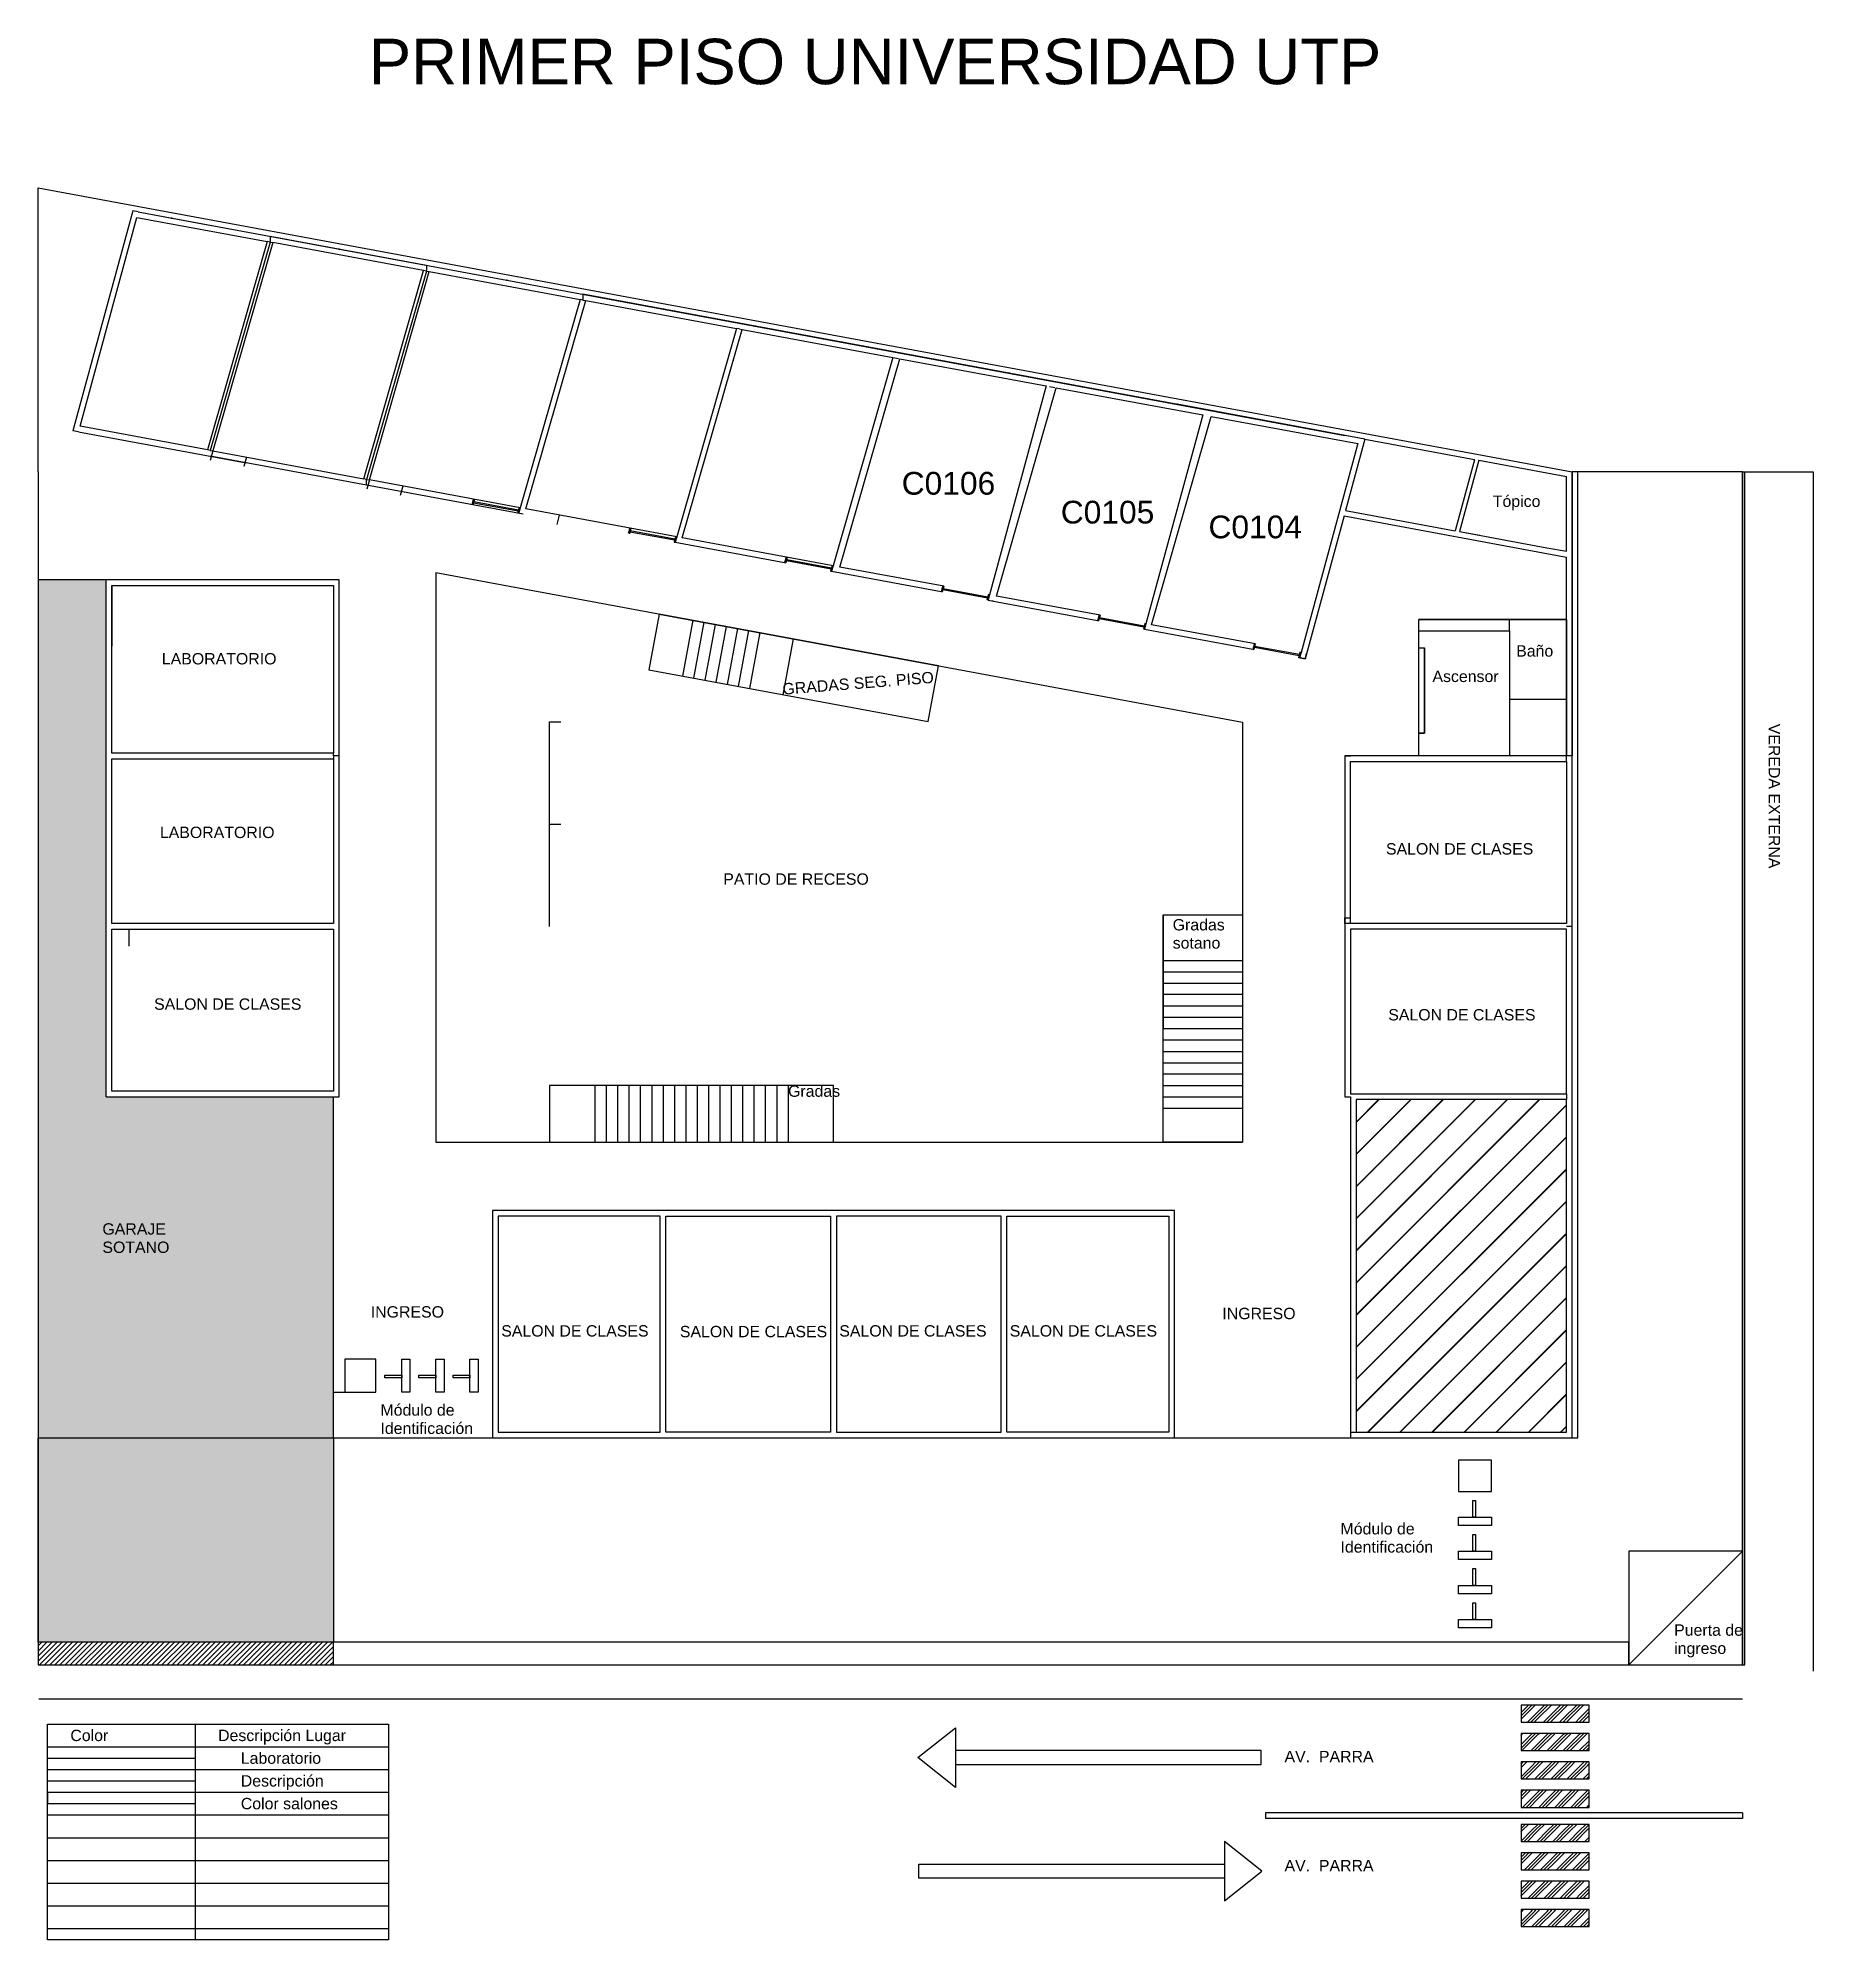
# Model space of a CAD drawing. Header units: millimetres. Extents: x 1005 to 2567, y 59 to 4838.
# Drawn here: x 1005 to 2567, y 59 to 1733 of the extents above; entities that cross this region are included whole.
import ezdxf

# ---------------------------------------------------------------- set-up
doc = ezdxf.new("R2010")
doc.units = ezdxf.units.MM
for name, color, linetype in [('DESCRIPCION', 244, 'Continuous'), ('LABORATORIO', 22, 'Continuous'), ('SALONES', 190, 'Continuous')]:
    doc.layers.add(name, color=color, linetype=linetype)
doc.styles.get("Standard").update_dxf_attribs({"font": 'arial.ttf', "height": 10})

msp = doc.modelspace()

# ---------------------------------------------------------------- texts
for s, height, p in [('PRIMER PISO UNIVERSIDAD UTP', 40, (1296.2, 1692.5)), ('Tópico', 10, (2285.3, 1320.5)), ('LABORATORIO', 10, (1114, 1181.9)), ('Ascensor', 10, (2232.2, 1166.4)), ('LABORATORIO', 10, (1112.3, 1029.1)), ('GARAJE', 10, (1061.7, 680.1)), ('SOTANO', 10, (1061.7, 664)), ('INGRESO', 10, (1297.9, 607.1)), ('INGRESO', 10, (2047.3, 605.7)), ('Módulo de ', 10, (1306.4, 520.8)), ('Identificación', 10, (1306.4, 504.7)), ('Módulo de ', 10, (2151.3, 416.3)), ('Identificación', 10, (2151.3, 400.3)), ('Puerta de', 10, (2444.9, 327.1)), ('ingreso', 10, (2444.9, 311.1)), ('Color', 10, (1033.5, 234.4)), ('Descripción Lugar', 10, (1163.5, 234.4)), ('AV.  PARRA', 10, (2102, 215.8)), ('AV.  PARRA', 10, (2102, 119.8))]:
    msp.add_text(s, height=height).set_placement(p)
for s, rotation, p in [('GRADAS SEG. PISO', 4.5071, (1660.6, 1155.2)), ('VEREDA EXTERNA', 270, (2528.1, 1129.7))]:
    msp.add_text(s, height=10, rotation=rotation).set_placement(p)
at = {"insert": (2305.9, 1198.8), "char_height": 10, "width": 49.173, "attachment_point": 1}
msp.add_mtext('Baño', dxfattribs=at)
at = {"layer": 'DESCRIPCION'}
for s, height, p in [('C0106', 20, (1765.1, 1331.3)), ('C0105', 20, (1905.1, 1305.9)), ('C0104', 20, (2035.1, 1292.9)), ('SALON DE CLASES', 10, (2191.3, 1014.6)), ('Gradas', 10, (2003.6, 947.8)), ('sotano', 10, (2003.6, 931.8)), ('SALON DE CLASES', 10, (1107.2, 878)), ('SALON DE CLASES', 10, (1412.7, 590.4)), ('SALON DE CLASES', 10, (1569.9, 589.8)), ('SALON DE CLASES', 10, (1710.2, 590.4)), ('SALON DE CLASES', 10, (1860.2, 590.4)), ('Descripción', 10, (1183.5, 194.4))]:
    msp.add_text(s, height=height, dxfattribs=at).set_placement(p)
at = {"layer": 'DESCRIPCION', "char_height": 10, "attachment_point": 1}
for s, insert, width in [('PATIO DE RECESO', (1608.1, 998), 144.946), ('SALON DE CLASES', (2193.3, 878.6), 130.307), ('Gradas', (1665.1, 811.4), 63.021)]:
    msp.add_mtext(s, dxfattribs=dict(at, insert=insert, width=width))
at = {"layer": 'LABORATORIO'}
msp.add_text('Laboratorio', height=10, dxfattribs=at).set_placement((1183.5, 214.4))
at = {"layer": 'SALONES'}
msp.add_text('Color salones', height=10, dxfattribs=at).set_placement((1183.5, 174.4))

# ---------------------------------------------------------------- hatches: boundary and pattern name
h = msp.add_hatch()
h.set_pattern_fill('ANSI35', color=256)
h.paths.add_polyline_path([(1265.1, 801.4), (1065.1, 801.4), (1065.1, 806.4), (1065.1, 1256.4), (1005.1, 1256.4), (1005.1, 501.4), (1065.1, 501.4), (1105.1, 501.4), (1265.1, 501.4)])
h.paths.add_polyline_path([(1059.1, 661.2), (1123.3, 661.2), (1123.3, 676.8), (1059.1, 676.8)], flags=24)
h.paths.add_polyline_path([(1059.1, 677.3), (1120.2, 677.3), (1120.2, 692.8), (1059.1, 692.8)], flags=24)
h = msp.add_hatch()
h.set_pattern_fill('JIS_LC_20', color=256)
h.paths.add_polyline_path([(2350.1, 798.9), (2165.1, 798.9), (2165.1, 506.4), (2350.1, 506.4)])
h = msp.add_hatch()
h.set_pattern_fill('ANSI35', color=256)
h.paths.add_polyline_path([(1265.1, 501.4), (1005.1, 501.4), (1005.1, 321.4), (1265.1, 321.4)])
h.paths.add_polyline_path([(2148.7, 413.6), (2222.9, 413.6), (2222.9, 428.9), (2148.7, 428.9)], flags=9)
h.paths.add_polyline_path([(2148.7, 397.5), (2235.4, 397.5), (2235.4, 413), (2148.7, 413)], flags=9)
h = msp.add_hatch()
h.set_pattern_fill('ANSI31', color=256)
h.paths.add_polyline_path([(1265.1, 321.4), (1005.1, 321.4), (1005.1, 301.4), (1265.1, 301.4)])
h = msp.add_hatch()
h.set_pattern_fill('GOST_GROUND', color=256)
h.paths.add_polyline_path([(2370.2, 266.1), (2310.2, 266.1), (2310.2, 251.1), (2370.2, 251.1)])
h.paths.add_polyline_path([(2370.2, 241.1), (2310.2, 241.1), (2310.2, 226.1), (2370.2, 226.1)])
h.paths.add_polyline_path([(2370.2, 216.1), (2310.2, 216.1), (2310.2, 201.1), (2370.2, 201.1)])
h.paths.add_polyline_path([(2370.2, 191.1), (2310.2, 191.1), (2310.2, 176.1), (2370.2, 176.1)])
h.paths.add_polyline_path([(2370.2, 161.1), (2310.2, 161.1), (2310.2, 146.1), (2370.2, 146.1)])
h.paths.add_polyline_path([(2370.2, 136.1), (2310.2, 136.1), (2310.2, 121.1), (2370.2, 121.1)])
h.paths.add_polyline_path([(2370.2, 111.1), (2310.2, 111.1), (2310.2, 96.1), (2370.2, 96.1)])
h.paths.add_polyline_path([(2370.2, 86.1), (2310.2, 86.1), (2310.2, 71.1), (2370.2, 71.1)])

# ---------------------------------------------------------------- linework, layer by layer
for p, q in [((1005.1, 1351.4), (1005.1, 1601.4)), ((1005.1, 1601.4), (2355.1, 1351.4)), ((1088.4, 1581), (1035.7, 1387.6)), ((1093.3, 1580.1), (1088.4, 1581)), ((1093.3, 1580.1), (2155.1, 1383.5)), ((1093.3, 1580.1), (1157.6, 1568.2)), ((1346.9, 1533.1), (1209.2, 1558.6)), ((1209.2, 1558.6), (1209.2, 1553.6)), ((1209.2, 1553.6), (1156.6, 1370.2)), ((1209.2, 1553.6), (1206.8, 1554.1)), ((1209.2, 1553.6), (1211.7, 1553.2)), ((1346.9, 1528.1), (1294.2, 1344.7)), ((1346.9, 1528.1), (1344.4, 1528.6)), ((1346.9, 1533.1), (1346.9, 1528.1)), ((1346.9, 1528.1), (1349.3, 1527.7)), ((1622.2, 1482.1), (1484.5, 1507.6)), ((1484.5, 1507.6), (1484.5, 1502.6)), ((1484.5, 1502.6), (1482.1, 1503.1)), ((1484.5, 1502.6), (1487, 1502.2)), ((1622.2, 1477.1), (1619.7, 1477.6)), ((1759.9, 1456.7), (1622.2, 1482.1)), ((1622.2, 1477.1), (1624.7, 1476.7)), ((1897.5, 1431.2), (1759.9, 1456.7)), ((2035.2, 1405.7), (1897.5, 1431.2)), ((2172.8, 1380.2), (2007.6, 1410.8)), ((2172.8, 1380.2), (2035.2, 1405.7)), ((1040.6, 1386.7), (1035.7, 1387.6)), ((1040.6, 1386.7), (1188.1, 1359.4)), ((2172.8, 1380.2), (2155.8, 1317.5)), ((2172.8, 1380.2), (2269.3, 1362.3)), ((1156.6, 1370.2), (1154.1, 1370.7)), ((1156.6, 1370.2), (1159, 1369.8)), ((1159, 1369.8), (1156.6, 1361.5)), ((1294.2, 1339.7), (1156.6, 1365.2)), ((1188.5, 1364.3), (1186.1, 1356.1)), ((2269.2, 1362), (2252.2, 1299.6)), ((2273.1, 1361.6), (2256, 1298.9)), ((2269.2, 1362), (2269.3, 1362.3)), ((2273.1, 1361.6), (2350.1, 1347.4)), ((1005.1, 1351.4), (1005.1, 501.4)), ((1294.2, 1344.7), (1291.8, 1345.2)), ((1294.2, 1339.7), (1294.2, 1344.7)), ((1294.2, 1344.7), (1296.7, 1344.3)), ((1431.9, 1314.2), (1294.2, 1339.7)), ((1296.7, 1344.3), (1294.3, 1336)), ((2350.1, 1281.5), (2350.1, 1347.4)), ((2355.1, 501.4), (2355.1, 1351.4)), ((2355.1, 1351.4), (2355.1, 1101.4)), ((2505.1, 1351.4), (2355.1, 1351.4)), ((2360.1, 501.4), (2360.1, 1351.4)), ((2505.1, 301.4), (2505.1, 1351.4)), ((2505.1, 1351.4), (2507.1, 1351.4)), ((2507.1, 1351.4), (2557.1, 1351.4)), ((2557.1, 1351.4), (2567.1, 1351.4)), ((2567.1, 1351.4), (2567.1, 411.3)), ((1326.2, 1338.8), (1323.8, 1330.6)), ((1388.1, 1327.4), (1386.8, 1322.6)), ((1389.1, 1327.2), (1387.8, 1322.4)), ((1388.3, 1324.2), (1427.6, 1317)), ((1388.6, 1325.2), (1427.9, 1317.9)), ((1428.4, 1319.9), (1427.1, 1315)), ((1428.1, 1314.9), (1427.1, 1315)), ((1429.4, 1319.7), (1428.1, 1314.9)), ((1463.8, 1313.3), (1461.5, 1305.1)), ((2154.4, 1312.6), (2120.2, 1186.8)), ((2154.4, 1312.6), (2350.1, 1276.4)), ((2155.8, 1317.5), (2252.2, 1299.6)), ((2155.8, 1317.5), (2252.2, 1299.6)), ((1525.8, 1301.8), (1524.5, 1297)), ((1526.8, 1301.7), (1525.5, 1296.9)), ((1526, 1298.7), (1565.3, 1291.5)), ((1526.2, 1299.7), (1565.6, 1292.4)), ((1526.8, 1301.7), (1526.8, 1301.9)), ((1566.1, 1294.4), (1564.8, 1289.6)), ((1564.8, 1289.6), (1565.8, 1289.4)), ((1567.1, 1294.2), (1565.8, 1289.4)), ((1565.8, 1289.4), (1662.1, 1271.5)), ((1566.1, 1294.4), (1566.1, 1294.4)), ((2256, 1298.9), (2273.8, 1295.6)), ((2256, 1298.9), (2333, 1284.6)), ((1663.4, 1276.3), (1662.1, 1271.5)), ((1664.4, 1276.1), (1663.1, 1271.3)), ((1663.6, 1273.3), (1703, 1266)), ((1663.9, 1274.2), (1703.2, 1267)), ((2333, 1284.6), (2350.1, 1281.5)), ((2350.1, 1096.4), (2350.1, 1276.4)), ((1065.1, 1256.4), (1005.1, 1256.4)), ((1065.1, 801.4), (1065.1, 1256.4)), ((1270.1, 1256.4), (1065.1, 1256.4)), ((1270.1, 1251.4), (1270.1, 1256.4)), ((1355.1, 1262.7), (2065.1, 1131.2)), ((1355.1, 1262.7), (1355.1, 761.4)), ((1662.1, 1271.5), (1663.1, 1271.3)), ((1703.8, 1268.9), (1702.5, 1264.1)), ((1702.5, 1264.1), (1703.4, 1263.9)), ((1704.7, 1268.7), (1703.4, 1263.9)), ((1703.4, 1263.9), (1799.8, 1246)), ((1070.1, 1251.4), (1070.1, 1197.9)), ((1270.1, 1101.4), (1270.1, 1251.4)), ((1270.1, 1101.4), (1270.1, 1251.4)), ((1801.1, 1250.8), (1799.8, 1246)), ((1799.8, 1246), (1800.8, 1245.8)), ((1802.1, 1250.7), (1800.8, 1245.8)), ((1801.3, 1247.8), (1840.6, 1240.5)), ((1801.6, 1248.7), (1840.9, 1241.5)), ((1841.4, 1243.4), (1840.1, 1238.6)), ((1842.4, 1243.2), (1841.1, 1238.4)), ((1551.7, 1226.2), (1542.6, 1177.1)), ((1551.7, 1226.2), (1797.5, 1180.7)), ((1841.1, 1238.4), (1840.1, 1238.6)), ((1841.1, 1238.4), (1937.4, 1220.5)), ((1845.9, 1237.5), (1844.9, 1237.8)), ((1938.8, 1225.3), (1937.4, 1220.5)), ((1939.7, 1225.2), (1938.4, 1220.4)), ((1938.9, 1222.3), (1978.3, 1215)), ((1939.2, 1223.2), (1978.5, 1216)), ((1581.2, 1220.8), (1572.1, 1171.6)), ((1591.1, 1219), (1581.9, 1169.8)), ((1600.9, 1217.1), (1591.8, 1168)), ((1610.7, 1215.3), (1601.6, 1166.2)), ((1620.5, 1213.5), (1611.4, 1164.3)), ((1630.4, 1211.7), (1621.3, 1162.5)), ((1630.4, 1211.7), (1621.3, 1162.5)), ((1640.2, 1209.9), (1631.1, 1160.7)), ((1937.4, 1220.5), (1938.4, 1220.4)), ((1979.1, 1217.9), (1977.8, 1213.1)), ((1977.8, 1213.1), (1978.8, 1213)), ((1980.1, 1217.7), (1978.8, 1213)), ((1978.8, 1213), (2074, 1195.3)), ((2350.1, 1221.4), (2220.1, 1221.4)), ((2220.1, 1211.4), (2300.1, 1211.4)), ((2300.1, 1211.4), (2300.1, 1221.4)), ((2300.1, 1211.4), (2300.1, 1101.4)), ((1669.7, 1204.4), (1660.6, 1155.2)), ((2075.3, 1200.1), (2074, 1195.3)), ((2074, 1195.3), (2074.9, 1195.1)), ((2076.2, 1199.9), (2074.9, 1195.1)), ((2075.5, 1197.1), (2114.8, 1189.8)), ((2075.7, 1198), (2115.1, 1190.8)), ((2115.6, 1192.7), (2114.3, 1187.9)), ((2116.6, 1192.5), (2115.3, 1187.7)), ((2116.6, 1192.5), (2115.6, 1192.7)), ((2120.2, 1186.8), (2121.5, 1191.6)), ((2225.1, 1121.4), (2225.1, 1196.4)), ((2120.2, 1186.8), (2114.3, 1187.9)), ((2115.3, 1187.7), (2114.3, 1187.9)), ((2115.3, 1187.7), (2114.3, 1187.9)), ((2114.3, 1187.9), (2120.2, 1186.8)), ((2300.1, 1151.4), (2350.1, 1151.4)), ((1270.1, 961.4), (1270.1, 1121.4)), ((1455.1, 1041.4), (1455.1, 1131.4)), ((1455.1, 1131.4), (1465.1, 1131.4)), ((2065.1, 1131.2), (2065.1, 761.4)), ((2220.1, 1121.4), (2225.1, 1121.4)), ((1270.1, 956.4), (1270.1, 1111.4)), ((1265.1, 1101.4), (1265.1, 1103.9)), ((1270.1, 1101.4), (1265.1, 1101.4)), ((1265.1, 1101.4), (1265.1, 1098.9)), ((1270.1, 951.4), (1270.1, 1101.4)), ((1270.1, 951.4), (1270.1, 1101.4)), ((2355.1, 1101.4), (2155.1, 1101.4)), ((2155.1, 1101.4), (2155.1, 801.4)), ((2155.1, 1101.4), (2160.1, 1101.4)), ((1455.1, 951.4), (1455.1, 1041.4)), ((1455.1, 1041.4), (1465.1, 1041.4)), ((1270.1, 801.4), (1270.1, 961.4)), ((1270.1, 801.4), (1270.1, 961.4)), ((1270.1, 801.4), (1270.1, 956.4)), ((1995.1, 961.4), (1995.1, 861.4)), ((2155.1, 953.9), (2155.1, 958.9)), ((2155.1, 958.9), (2160.1, 958.9)), ((1085.1, 948.9), (1085.1, 938.9)), ((1085.1, 938.9), (1085.1, 933.9)), ((1270.1, 801.4), (1270.1, 951.4)), ((1270.1, 801.4), (1270.1, 951.4)), ((2160.1, 953.9), (2155.1, 953.9)), ((2355.1, 951.4), (2350.1, 951.4)), ((1995.1, 921.4), (2065.1, 921.4)), ((1995.1, 911.4), (2065.1, 911.4)), ((1995.1, 901.4), (2065.1, 901.4)), ((2065.1, 891.4), (1995.1, 891.4)), ((1995.1, 881.4), (2065.1, 881.4)), ((1995.1, 871.4), (2065.1, 871.4)), ((1995.1, 861.4), (2065.1, 861.4)), ((1995.1, 851.4), (2065.1, 851.4)), ((1995.1, 841.4), (2065.1, 841.4)), ((1995.1, 831.4), (2065.1, 831.4)), ((2065.1, 821.4), (1995.1, 821.4)), ((1065.1, 801.4), (1065.1, 806.4)), ((1270.1, 801.4), (1270.1, 806.4)), ((1495.1, 811.4), (1495.1, 761.4)), ((1505.1, 811.4), (1505.1, 761.4)), ((1515.1, 811.4), (1515.1, 761.4)), ((1525.1, 811.4), (1525.1, 761.4)), ((1535.1, 811.4), (1535.1, 761.4)), ((1545.1, 811.4), (1545.1, 761.4)), ((1555.1, 811.4), (1555.1, 761.4)), ((1565.1, 811.4), (1565.1, 761.4)), ((1575.1, 811.4), (1575.1, 761.4)), ((1585.1, 811.4), (1585.1, 761.4)), ((1595.1, 811.4), (1595.1, 761.4)), ((1605.1, 811.4), (1605.1, 761.4)), ((1615.1, 811.4), (1615.1, 761.4)), ((1625.1, 811.4), (1625.1, 761.4)), ((1635.1, 811.4), (1635.1, 761.4)), ((1645.1, 811.4), (1645.1, 761.4)), ((1655.1, 811.4), (1655.1, 761.4)), ((1665.1, 811.4), (1665.1, 761.4)), ((1995.1, 811.4), (2065.1, 811.4)), ((2350.1, 803.9), (2350.1, 798.9)), ((1065.1, 801.4), (1265.1, 801.4)), ((1265.1, 501.4), (1265.1, 801.4)), ((1265.1, 801.4), (1270.1, 801.4)), ((1995.1, 801.4), (2065.1, 801.4)), ((1995.1, 791.4), (2065.1, 791.4)), ((2155.1, 801.4), (2160.1, 801.4)), ((2160.1, 801.4), (2160.1, 501.4)), ((1355.1, 761.4), (2065.1, 761.4)), ((2005.1, 761.4), (2065.1, 761.4)), ((2005.1, 701.4), (1405.1, 701.4)), ((1405.1, 701.4), (1405.1, 501.4)), ((2005.1, 501.4), (2005.1, 701.4)), ((1265.1, 541.4), (1275.1, 541.4)), ((2160.1, 506.4), (2165.1, 506.4)), ((1005.1, 501.4), (2355.1, 501.4)), ((1005.1, 501.4), (1105.1, 501.4)), ((1005.1, 501.4), (1005.1, 301.4)), ((1105.1, 501.4), (1305.1, 501.4)), ((2355.1, 501.4), (2360.1, 501.4)), ((2567.1, 411.3), (2567.1, 295.9)), ((2505.1, 401.4), (2405.1, 401.4)), ((2405.1, 401.4), (2405.1, 301.4)), ((2405.1, 301.4), (2505.1, 401.4)), ((2505.1, 401.4), (2500.1, 401.4)), ((2505.1, 301.4), (2505.1, 401.4)), ((2405.1, 321.4), (1265.1, 321.4)), ((1265.1, 301.4), (1265.1, 321.4)), ((2405.1, 301.4), (2405.1, 321.4)), ((1265.1, 301.4), (2505.1, 301.4)), ((2405.1, 301.4), (2405.1, 311.4)), ((2505.1, 271.4), (1005.7, 271.4)), ((1013.5, 249.4), (1313.5, 249.4)), ((1143.5, 59.4), (1143.5, 249.4)), ((1313.5, 249.4), (1313.5, 59.4)), ((1013.5, 229.4), (1313.5, 229.4)), ((1013.5, 209.4), (1313.5, 209.4)), ((1013.5, 189.4), (1313.5, 189.4)), ((1013.5, 189.4), (1013.5, 179.4)), ((1013.5, 169.4), (1313.5, 169.4)), ((2505.1, 171.4), (2085.3, 171.4)), ((2085.3, 171.4), (2085.3, 166.4)), ((2505.1, 171.4), (2505.1, 166.4)), ((2505.1, 166.4), (2085.3, 166.4)), ((1013.5, 149.4), (1313.5, 149.4)), ((1013.5, 129.4), (1313.5, 129.4)), ((1013.5, 109.4), (1313.5, 109.4)), ((1013.5, 89.4), (1313.5, 89.4)), ((1013.5, 69.4), (1313.5, 69.4))]:
    msp.add_line(p, q)
for points in [[(1092, 1575.3), (1206.8, 1554.1), (1154.1, 1370.7), (1042, 1391.5)], [(1344.4, 1528.6), (1211.7, 1553.2), (1159, 1369.8), (1291.8, 1345.2)], [(1542.6, 1177.1), (1788.4, 1131.6), (1797.5, 1180.7), (1551.7, 1226.2)], [(2220.1, 1221.4), (2350.1, 1221.4), (2350.1, 1101.4), (2220.1, 1101.4)], [(2225.1, 1121.4), (2220.1, 1121.4), (2220.1, 1196.4), (2225.1, 1196.4)], [(2065.1, 761.4), (1995.1, 761.4), (1995.1, 961.4), (2065.1, 961.4)], [(1455.1, 761.4), (1705.1, 761.4), (1705.1, 811.4), (1455.1, 811.4)], [(2350.1, 798.9), (2165.1, 798.9), (2165.1, 506.4), (2350.1, 506.4)], [(1302.4, 541.4), (1302.4, 570.5), (1275.1, 570.5), (1275.1, 541.4)], [(1325.1, 541.4), (1325.1, 570.5), (1332.4, 570.5), (1332.4, 541.4)], [(1355.1, 541.4), (1355.1, 570.5), (1362.4, 570.5), (1362.4, 541.4)], [(1385.1, 541.4), (1385.1, 570.5), (1392.4, 570.5), (1392.4, 541.4)], [(1325.1, 556.4), (1325.1, 554), (1310.3, 554), (1310.3, 556.4)], [(1355.1, 556.4), (1355.1, 554), (1340.3, 554), (1340.3, 556.4)], [(1385.1, 556.4), (1385.1, 554), (1370.3, 554), (1370.3, 556.4)], [(1005.1, 501.4), (1265.1, 501.4), (1265.1, 321.4), (1005.1, 321.4)], [(2255.1, 454.1), (2284.2, 454.1), (2284.2, 481.5), (2255.1, 481.5)], [(2270.1, 431.4), (2267.6, 431.4), (2267.6, 446.2), (2270.1, 446.2)], [(2255.1, 431.4), (2284.2, 431.4), (2284.2, 424.1), (2255.1, 424.1)], [(2270.1, 401.4), (2267.6, 401.4), (2267.6, 416.2), (2270.1, 416.2)], [(2255.1, 401.4), (2284.2, 401.4), (2284.2, 394.1), (2255.1, 394.1)], [(2270.1, 371.4), (2267.6, 371.4), (2267.6, 386.2), (2270.1, 386.2)], [(2255.1, 371.4), (2284.2, 371.4), (2284.2, 364.1), (2255.1, 364.1)], [(2270.1, 341.4), (2267.6, 341.4), (2267.6, 356.2), (2270.1, 356.2)], [(2255.1, 341.4), (2284.2, 341.4), (2284.2, 334.1), (2255.1, 334.1)], [(1005.1, 301.4), (1265.1, 301.4), (1265.1, 321.4), (1005.1, 321.4)], [(2310.2, 251.1), (2370.2, 251.1), (2370.2, 266.1), (2310.2, 266.1)], [(1313.5, 59.4), (1013.5, 59.4), (1013.5, 249.4), (1313.5, 249.4)], [(1779.4, 219.9), (1812.5, 246.1), (1812.5, 193.7)], [(2310.2, 226.1), (2370.2, 226.1), (2370.2, 241.1), (2310.2, 241.1)], [(2081.4, 226), (1812.5, 226), (1812.5, 213.7), (2081.4, 213.7)], [(2310.2, 201.1), (2370.2, 201.1), (2370.2, 216.1), (2310.2, 216.1)], [(2310.2, 176.1), (2370.2, 176.1), (2370.2, 191.1), (2310.2, 191.1)], [(2310.2, 146.1), (2370.2, 146.1), (2370.2, 161.1), (2310.2, 161.1)], [(2082.1, 119.9), (2049.1, 146.1), (2049.1, 93.7)], [(2310.2, 121.1), (2370.2, 121.1), (2370.2, 136.1), (2310.2, 136.1)], [(1780.2, 126), (2049.1, 126), (2049.1, 113.7), (1780.2, 113.7)], [(2310.2, 96.1), (2370.2, 96.1), (2370.2, 111.1), (2310.2, 111.1)], [(2310.2, 71.1), (2370.2, 71.1), (2370.2, 86.1), (2310.2, 86.1)]]:
    msp.add_lwpolyline(points, close=True)
msp.add_lwpolyline([(2505.1, 1351.4), (2505.1, 301.4), (2507.1, 301.4), (2507.1, 1351.4)])
for p in [(1122.6, 1574.7), (1122.6, 1574.7), (1270.1, 1547.4), (1270.1, 1547.4), (1417.6, 1520), (1417.6, 1520), (1565.1, 1492.7), (1565.1, 1492.7), (1712.6, 1465.4), (1712.6, 1465.4), (1860.1, 1438.1), (1860.1, 1438.1), (2007.6, 1410.8), (2007.6, 1410.8)]:
    msp.add_point(p)
at = {"layer": 'DESCRIPCION'}
for p, q in [((1757.4, 1452.1), (1762.3, 1451.2)), ((1895.1, 1426.6), (1900, 1425.7)), ((1013.5, 199.4), (1143.5, 199.4))]:
    msp.add_line(p, q, dxfattribs=at)
at = {"layer": 'LABORATORIO'}
msp.add_line((1013.5, 219.4), (1143.5, 219.4), dxfattribs=at)
for points in [[(1349.3, 1527.7), (1482.1, 1503.1), (1429.4, 1319.7), (1296.7, 1344.3)], [(1487, 1502.2), (1619.7, 1477.6), (1567.1, 1294.2), (1434.3, 1318.8)], [(1624.7, 1476.7), (1757.4, 1452.1), (1704.7, 1268.7), (1572, 1293.3)], [(1070.1, 1251.4), (1265.1, 1251.4), (1265.1, 1103.9), (1070.1, 1103.9)], [(1070.1, 1098.9), (1265.1, 1098.9), (1265.1, 953.9), (1070.1, 953.9)]]:
    msp.add_lwpolyline(points, close=True, dxfattribs=at)
for points in [[(1802.1, 1250.7), (1710.8, 1267.5), (1763.5, 1450.9), (1892.4, 1427), (1842.4, 1243.2), (1841.4, 1243.4)], [(1939.7, 1225.2), (1848.5, 1242), (1901.1, 1425.4), (2030.1, 1401.5), (1980.1, 1217.7), (1979.1, 1217.9)], [(2076.2, 1199.9), (1985, 1216.8), (2037.6, 1400.2), (2166.6, 1376.3), (2116.6, 1192.5), (2115.6, 1192.7)]]:
    msp.add_lwpolyline(points, dxfattribs=at)
at = {"layer": 'SALONES'}
msp.add_line((1013.5, 179.4), (1143.5, 179.4), dxfattribs=at)
for points in [[(2160.1, 1096.4), (2350.1, 1096.4), (2350.1, 953.9), (2160.1, 953.9)], [(1070.1, 948.9), (1265.1, 948.9), (1265.1, 806.4), (1070.1, 806.4)], [(2350.1, 948.9), (2160.1, 948.9), (2160.1, 803.9), (2350.1, 803.9)], [(1552.6, 696.4), (1410.1, 696.4), (1410.1, 506.4), (1552.6, 506.4)], [(1557.6, 696.4), (1702.6, 696.4), (1702.6, 506.4), (1557.6, 506.4)], [(1852.6, 696.4), (1707.6, 696.4), (1707.6, 506.4), (1852.6, 506.4)], [(2000.1, 506.4), (1857.6, 506.4), (1857.6, 696.4), (2000.1, 696.4)]]:
    msp.add_lwpolyline(points, close=True, dxfattribs=at)

msp.set_redraw_order([(e.dxf.handle, doc.entitydb.next_handle()) for e in msp.query("TEXT MTEXT ATTDEF DIMENSION ARC_DIMENSION")])  # texts and dimensions are drawn at this point

doc.saveas('drawing.dxf')
